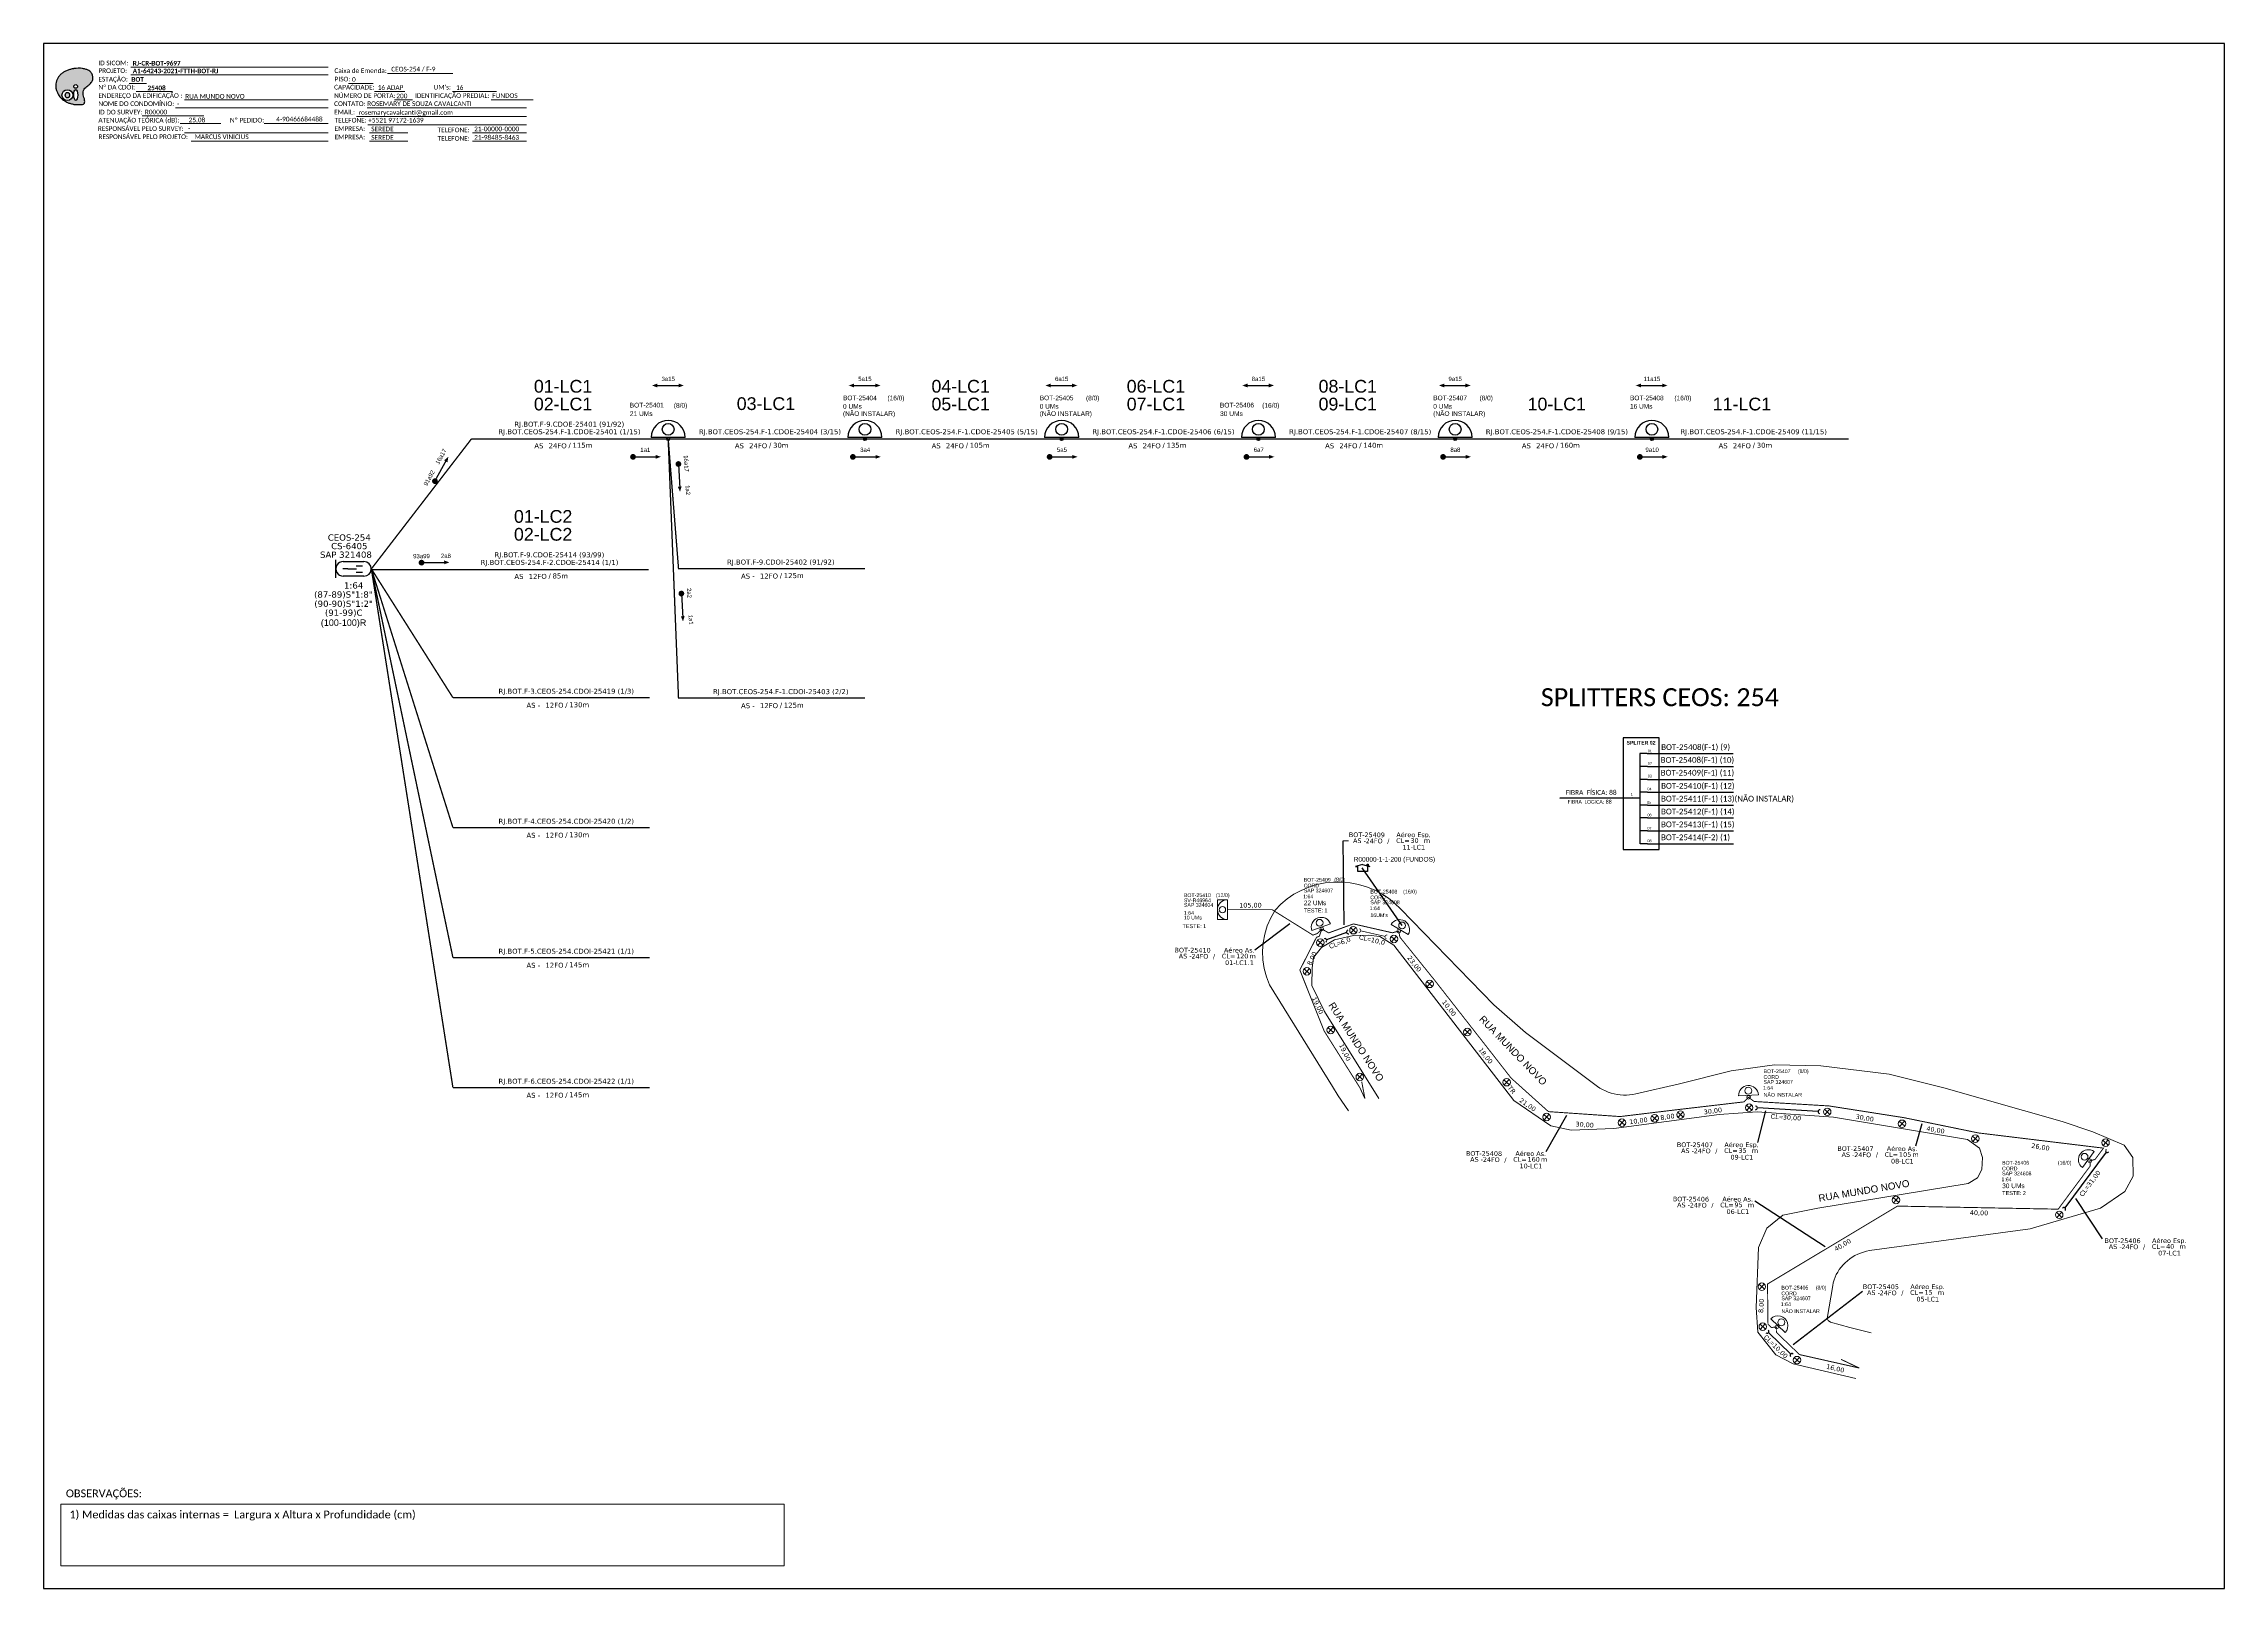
# Model space of a CAD drawing. Header units: inches. Extents: x 354 to 1192, y 694 to 1288.
import ezdxf
from ezdxf.enums import TextEntityAlignment as Align

# ---------------------------------------------------------------- set-up
doc = ezdxf.new("R2010")
doc.units = ezdxf.units.IN
doc.header["$MEASUREMENT"] = 0
doc.linetypes.add('ARILSUPP', pattern=[2.98, 1.42, -0.71, 0.14, -0.71])
for name, color, linetype, lineweight in [('10.4-Postes', 1, 'Continuous', 0), ("20.0-LEGENDA DOS CDO'S", 1, 'Continuous', 0), ('20.1-CDO_INTERIOR', 1, 'Continuous', 0), ('20.2-CDO_POSTE', 1, 'Continuous', 5), ('20.6-CORDOALHA_SUPORTE', 7, 'Continuous', 25), ('40.1-ETIQUETAS', 1, 'Continuous', 20), ('CORDOALHA_SUPORTE', 7, 'Continuous', 25), ('Quadra', 251, 'Continuous', 0), ('Segmento Logradouro Texto', 251, 'Continuous', 0)]:
    doc.layers.add(name, color=color, linetype=linetype, lineweight=lineweight)
for name, color, linetype in [('20.4-CEOS', 1, 'Continuous'), ('CAP a instalar', 1, 'Continuous'), ('DROP DE CLIENTE', 140, 'Continuous'), ('label_cabos', 7, 'Continuous'), ('LC1', 3, 'Continuous'), ('SETA', 7, 'Continuous'), ('surveys', 7, 'Continuous'), ('surveys legendas', 7, 'Continuous')]:
    doc.layers.add(name, color=color, linetype=linetype)
doc.styles.add('ARIAL', font='arial.ttf')
doc.styles.add('DIGICADE', font='arial.ttf')
doc.styles.add('ROMANS', font='arial.ttf')
doc.styles.add('siredit', font='verdana.ttf')
doc.styles.add('WMF-Calibri0', font='calibri.ttf')
doc.styles.add('WMF-Calibri1', font='calibrib.ttf')
doc.linetypes.add('FENCELINE1', pattern='A,0.25,-0.1,[133,ltypeshp.shx,S=0.1,R=0,X=-0.1,Y=0],-0.1,1', length=1.45)
doc.dimstyles.new('CL', dxfattribs={"dimtxt": 1, "dimasz": 2, "dimexe": 0.18, "dimexo": 0.0625, "dimgap": 0.09, "dimtad": 0, "dimdec": 0, "dimrnd": 1, "dimzin": 0, "dimdsep": 46, "dimtxsty": 'siredit', "dimblk": 'NONE', "dimcen": 0, "dimse1": 1, "dimse2": 1, "dimsd1": 1, "dimsd2": 1, "dimclrt": 7, "dimadec": 0, "dimazin": 0, "dimtfac": 1, "dimtdec": 0, "dimtofl": 0, "dimtmove": 0, "dimatfit": 3, "dimfxl": 0, "dimtolj": 1, "dimtzin": 0, "dimarcsym": 0})

# ---------------------------------------------------------------- blocks, each defined once
blk = doc.blocks.new('SURVEY_SURVEY')
for p, q in [((0, 0.0000152), (-0.0000151, 0.0000108)), ((-0.0000151, 0.0000108), (-0.0000104, 0.0000108)), ((-0.0000103, 0), (-0.0000103, 0.0000108)), ((0.0000103, 0), (-0.0000103, 0)), ((0, 0.0000152), (0.0000151, 0.0000108)), ((0.0000101, 0.0000159), (0.0000117, 0.0000159)), ((0.0000101, 0.0000123), (0.0000101, 0.0000159)), ((0.0000151, 0.0000108), (0.0000103, 0.0000108)), ((0.0000103, 0.0000108), (0.0000103, 0)), ((0.0000117, 0.0000159), (0.0000117, 0.0000119))]:
    blk.add_line(p, q)
blk = doc.blocks.new('POLE_POLE')
at = {"color": 1}
for p, q in [((-0.0000031, 0.0000069), (0.0000027, 0.0000015)), ((0.0000025, 0.0000071), (-0.0000029, 0.0000013))]:
    blk.add_line(p, q, dxfattribs=at)
blk.add_circle((-0.0000002, 0.0000042), 0.00000396, dxfattribs=at)
blk = doc.blocks.new('*U5')
at = {"color": 0}
blk.add_line((2.14, -0.58), (-2.1, -0.68), dxfattribs=at)
for centre, radius in [((0, 0.38), 0.733), ((0.03, -1.03), 0.393)]:
    blk.add_circle(centre, radius, dxfattribs=at)
blk.add_arc((0.02, -0.63), 2.12, 1.3782, 181.3782, dxfattribs=at)
blk = doc.blocks.new('Inst CDOE-16 CAIXA DIST OPT CDOE 48F_16D C_SPL_2_1_8')
at = {"layer": "20.0-LEGENDA DOS CDO'S", "color": 0, "style": 'ARIAL'}
for tag, p, height in [('CORDOALHA', (0.12, 4.02), 0.8), ('FID', (0.12, 5.25), 0.8), ('1:XX', (-0.01, 1.7), 0.8), ('SAP', (0.12, 2.96), 0.8), ('UMS', (0.14, 0.22), 1)]:
    blk.add_attdef(tag, p, '', height=height, rotation=0.118, dxfattribs=at)
at = {"layer": "20.0-LEGENDA DOS CDO'S", "color": 0}
for tag, p, style, flags in [('ID_ATIVIDADE', (0.12, 6.47), 'ARIAL', 3), ('FATOR', (7.92, 6.47), 'ARIAL', 1), ('QTDE', (0.1, -1.17), 'DIGICADE', 3)]:
    blk.add_attdef(tag, p, '', height=0.8, rotation=0.118, dxfattribs=dict(at, style=style, flags=flags))
at = {"layer": "20.0-LEGENDA DOS CDO'S", "color": 0, "style": 'ARIAL'}
blk.add_attdef('FIBRAS_UTILIZADAS', text='', height=0.8, rotation=0.118, dxfattribs=at).set_placement((13.48, 5.26), align=Align.CENTER)
blk = doc.blocks.new('Teste  FTTH')
at = {"color": 0, "lineweight": 0, "style": 'ROMANS'}
for tag, p in [('TESTE', (-2.3, -0.29)), ('QTDE', (0.21, -0.29))]:
    blk.add_attdef(tag, p, '', height=0.48, dxfattribs=at)
for tag, p, flags in [('FID', (-2.23, -1.25), 1), ('FATOR', (-2.23, -2.03), 3), ('ID_ATIVIDADE', (-2.23, -2.72), 3)]:
    blk.add_attdef(tag, p, '', height=0.48, dxfattribs=dict(at, flags=flags))
blk = doc.blocks.new('Inst CORD ALUMINIO 4.8 MM 3F(sem recursos)')
at = {"layer": '20.6-CORDOALHA_SUPORTE', "color": 0, "lineweight": 0, "style": 'ROMANS'}
blk.add_attdef('LANCE', text='', height=1, dxfattribs=at).set_placement((-0.54, -2.21), align=Align.RIGHT)
for tag, p, flags in [('FATOR', (-5.2, -4.44), 3), ('FID', (-5.2, -8.9), 1), ('ID_ATIVIDADE', (-5.2, -6.67), 3)]:
    blk.add_attdef(tag, p, '', height=1, dxfattribs=dict(at, flags=flags))
at = {"layer": '20.6-CORDOALHA_SUPORTE', "color": 0, "style": 'siredit'}
blk.add_attdef('QTDE', (-0.54, -2.21), '', height=1, rotation=359.69, dxfattribs=at)
blk = doc.blocks.new('CDOE_CT_POSTE')
at = {"layer": "20.0-LEGENDA DOS CDO'S", "color": 0, "style": 'ARIAL'}
for tag, p, height in [('CDO_N', (0.12, 5.25), 0.8), ('CORDOALHA', (0.12, 4.02), 0.8), ('1:XX', (-0.01, 1.7), 0.8), ('SAP', (0.12, 2.96), 0.8), ('UMS', (0.14, 0.22), 1)]:
    blk.add_attdef(tag, p, '', height=height, rotation=0.118, dxfattribs=at)
blk.add_attdef('FIBRAS_UTILIZADAS', text='', height=0.8, rotation=0.118, dxfattribs=at).set_placement((7.83, 5.26), align=Align.CENTER)
blk = doc.blocks.new('Inst CB ESP CFOA-SM-AS-80-TS-24')
at = {"layer": 'label_cabos', "color": 0, "style": 'siredit'}
for tag, flags, p in [('ID_ATIVIDADE', 3, (1.31, 2.67)), ('FATOR', 1, (11.56, 2.55))]:
    blk.add_attdef(tag, text='', height=1, rotation=359.69, dxfattribs=dict(at, flags=flags)).set_placement(p, align=Align.MIDDLE_CENTER)
for tag, p in [('TIPO_CABO', (1.76, 0)), ('DESTINO_CABO', (3.13, 1.26)), ('CABO', (4.69, -0.05)), ('/', (7.71, -0.05)), ('LANCE', (10.81, 0)), ('TIPO_CABO', (13.11, 1.24)), ('UND', (15.96, 0)), ('FID', (13.15, -1.41))]:
    blk.add_attdef(tag, text='', height=1, rotation=359.69, dxfattribs=at).set_placement(p, align=Align.MIDDLE_CENTER)
blk.add_attdef('QTDE', (12.43, -0.47), '', height=1, rotation=359.69, dxfattribs=at)
blk = doc.blocks.new('_None')
blk = doc.blocks.new('Inst CB AS CFOA-SM-AS-80-TS-24')
at = {"layer": 'label_cabos', "color": 0, "style": 'siredit'}
for tag, flags, p in [('ID_ATIVIDADE', 3, (1.31, 2.67)), ('FATOR', 1, (11.56, 2.55))]:
    blk.add_attdef(tag, text='', height=1, rotation=359.69, dxfattribs=dict(at, flags=flags)).set_placement(p, align=Align.MIDDLE_CENTER)
for tag, p in [('TIPO_CABO', (1.76, 0)), ('DESTINO_CABO', (3.13, 1.26)), ('CABO', (4.69, -0.05)), ('/', (7.71, -0.05)), ('LANCE', (10.81, 0)), ('TIPO_CABO', (13.11, 1.24)), ('UND', (15.96, 0)), ('FID', (13.15, -1.41))]:
    blk.add_attdef(tag, text='', height=1, rotation=359.69, dxfattribs=at).set_placement(p, align=Align.MIDDLE_CENTER)
blk.add_attdef('QTDE', (12.43, -0.47), '', height=1, rotation=359.69, dxfattribs=at)
blk = doc.blocks.new('OI')
h = blk.add_hatch(color=40)
edge = h.paths.add_edge_path()
edge.add_spline(control_points=[(4.35, -0.67), (3.92, -0.99), (3.26, -1.5), (2.81, -2.59), (2.9, -3.5), (3.06, -4.27), (3.31, -4.85), (3.37, -5.39), (3.4, -5.88), (3.2, -6.4), (2.54, -6.61), (1.65, -6.63), (0.55, -6.67), (-0.56, -6.42), (-1.61, -6.14), (-2.77, -5.61), (-3.92, -4.77), (-4.89, -3.7), (-5.34, -2.65), (-5.6, -1.94), (-5.85, -0.96), (-5.71, 0.47), (-5.1, 2.02), (-4.14, 3.02), (-3.3, 3.61), (-2.37, 4.16), (-1.36, 4.44), (-0.56, 4.7), (0.79, 4.85), (2.24, 4.97), (3.79, 4.57), (4.67, 4.21), (5.44, 3.65), (5.76, 2.99), (6.03, 2.21), (6.01, 1.46), (5.72, 0.64), (5.31, 0.08), (4.88, -0.38), (4.51, -0.55), (4.35, -0.67)], knot_values=[0, 0, 0, 0, 1.60434, 2.417191, 3.427595, 4.282808, 4.776746, 5.304182, 5.888771, 6.258406, 6.858137, 7.79129, 8.986195, 10.124242, 11.187857, 12.242908, 13.953784, 15.414161, 16.515391, 17.349188, 17.675853, 19.552021, 21.515531, 22.568638, 23.63245, 24.621084, 25.782718, 26.745347, 27.142653, 29.870543, 31.004649, 31.921532, 32.709589, 33.801391, 34.042471, 35.192333, 35.971461, 36.628871, 37.254359, 37.836911, 37.836911, 37.836911, 37.836911], degree=3, periodic=0)
h.paths.add_polyline_path([(1.13, -0.87, -1), (-0.04, -0.87, -1)], flags=16)
edge = h.paths.add_edge_path(flags=16)
edge.add_ellipse((0.56, -3.59), major_axis=(-0.02, 1.71), ratio=0.361305, start_angle=0, end_angle=360)
h.paths.add_polyline_path([(-0.36, -3.62, -1), (-3.8, -3.62, -1)], flags=16)
edge = h.paths.add_edge_path(flags=0)
edge.add_ellipse((-2.08, -3.62), major_axis=(0, 0.885), ratio=0.758294, start_angle=0, end_angle=360)
at = {"color": 40}
for centre, radius in [((-2.08, -3.62), 1.72), ((0.54, -0.87), 0.587)]:
    blk.add_circle(centre, radius, dxfattribs=at)
blk.add_ellipse((-2.08, -3.62), major_axis=(0, 0.885), ratio=0.758294, start_param=-3.141592653589792, end_param=3.141592653589792, dxfattribs=at)
blk.add_ellipse((0.56, -3.59), major_axis=(-0.02, 1.71), ratio=0.361305, dxfattribs=at)
at = {"color": 40, "start_tangent": (-0.800898, -0.598801), "end_tangent": (-0.800898, -0.598801)}
blk.add_spline([(4.35, -0.67), (3.2, -1.78), (2.9, -2.54), (2.92, -3.55), (3.12, -4.38), (3.28, -4.85), (3.37, -5.37), (3.35, -5.95), (3.2, -6.29), (2.66, -6.55), (1.73, -6.63), (0.54, -6.62), (-0.58, -6.41), (-1.6, -6.11), (-2.56, -5.67), (-3.95, -4.67), (-4.89, -3.56), (-5.37, -2.56), (-5.64, -1.78), (-5.72, -1.46), (-5.63, 0.42), (-4.84, 2.22), (-4.13, 2.99), (-3.27, 3.62), (-2.4, 4.09), (-1.3, 4.47), (-0.37, 4.72), (0.02, 4.77), (2.75, 4.8), (3.85, 4.53), (4.69, 4.16), (5.31, 3.68), (5.85, 2.73), (5.93, 2.5), (5.94, 1.35), (5.67, 0.62), (5.29, 0.08), (4.84, -0.36), (4.35, -0.67)], degree=3, dxfattribs=at)

msp = doc.modelspace()

# ---------------------------------------------------------------- linework, layer by layer
at = {"color": 0}
for p, q in [((675.98, 1136.67), (662.89, 1136.67)), ((751.63, 1136.67), (738.55, 1136.67)), ((902.94, 1136.67), (889.85, 1136.67))]:
    msp.add_line(p, q, dxfattribs=at)
at = {"color": 1}
msp.add_line((978.59, 1136.67), (965.5, 1136.67), dxfattribs=at)
at = {"color": 7, "linetype": 'Continuous'}
for p, q in [((967.4, 1015.15), (967.4, 980.41)), ((970.21, 1015.15), (967.4, 1015.15)), ((970.35, 1010.13), (967.54, 1010.13)), ((964.48, 998.01), (967.38, 998.01)), ((970.35, 1005.17), (967.54, 1005.17)), ((970.35, 1000.2), (967.54, 1000.2)), ((970.35, 995.26), (967.54, 995.26)), ((970.35, 990.33), (967.54, 990.33)), ((970.35, 985.38), (967.54, 985.38)), ((970.35, 980.44), (967.54, 980.44))]:
    msp.add_line(p, q, dxfattribs=at)
at = {"color": 10, "linetype": 'Continuous'}
for p, q in [((970.21, 1015.15), (1003.31, 1015.14)), ((970.35, 1010.13), (1003.45, 1010.12)), ((970.35, 1005.18), (1003.45, 1005.17)), ((970.35, 1000.21), (1003.45, 1000.2)), ((970.35, 995.27), (1003.45, 995.26)), ((970.35, 990.34), (1003.45, 990.33)), ((970.35, 985.39), (1003.45, 985.38)), ((970.35, 980.44), (1003.45, 980.43))]:
    msp.add_line(p, q, dxfattribs=at)
at = {"color": 1, "linetype": 'Continuous', "lineweight": 60}
msp.add_line((964.48, 998.01), (936.65, 997.92), dxfattribs=at)
at = {"color": 0, "lineweight": 0}
for p, q in [((360.18, 726.47), (638.43, 726.47)), ((360.18, 702.77), (360.18, 726.47)), ((638.43, 726.47), (638.43, 702.77)), ((638.43, 702.77), (360.18, 702.77))]:
    msp.add_line(p, q, dxfattribs=at)
msp.add_lwpolyline([(353.62, 694.08), (1192.19, 694.08), (1192.19, 1288.08), (353.62, 1288.08), (353.62, 694.08)])
at = {"color": 7, "lineweight": 0}
for points in [[(387.1, 1278.99), (463.07, 1278.99)], [(387.1, 1276.04), (463.07, 1276.04)], [(485.91, 1276.53), (511.04, 1276.53)], [(386.58, 1272.76), (393.13, 1272.76)], [(389.24, 1269.69), (403.18, 1269.69)], [(407.81, 1266.46), (463.07, 1266.46)], [(470.86, 1272.81), (480.35, 1272.81)], [(480.91, 1269.69), (492.53, 1269.69)], [(488.5, 1266.46), (495.44, 1266.46)], [(510.86, 1269.69), (527.71, 1269.69)], [(525.67, 1266.46), (541.85, 1266.46)], [(391.56, 1260.28), (415.19, 1260.28)], [(404.4, 1263.34), (463.07, 1263.34)], [(473.99, 1260.11), (539.26, 1260.11)], [(478.03, 1263.34), (539.26, 1263.34)], [(406.1, 1257.31), (421.77, 1257.31)], [(407.81, 1253.76), (463.07, 1253.76)], [(410.3, 1250.52), (463.07, 1250.52)], [(438.43, 1257.32), (462.92, 1257.32)], [(438.93, 1257.32), (463.08, 1257.32)], [(478.28, 1256.87), (539.26, 1256.87)], [(478.88, 1253.76), (493.68, 1253.76)], [(478.88, 1250.52), (493.68, 1250.52)], [(518.49, 1253.76), (539.26, 1253.76)], [(518.49, 1250.52), (539.26, 1250.52)]]:
    msp.add_lwpolyline(points, dxfattribs=at)
at = {"color": 0, "const_width": 1.1}
for points in [[(579.71, 1129.17, 1), (580.81, 1129.17, 1)], [(597.68, 1126.98, 1), (597.74, 1125.88, 1)], [(664.26, 1129.17, 1), (665.36, 1129.17, 1)], [(739.91, 1129.17, 1), (741.01, 1129.17, 1)], [(815.61, 1129.17, 1), (816.71, 1129.17, 1)], [(503.84, 1119.36, 1), (504.37, 1120.33, 1)], [(498.4, 1088.5, 1), (499.5, 1088.51, 1)], [(598.82, 1077.16, 1), (598.89, 1076.06, 1)]]:
    msp.add_lwpolyline(points, format="xyb", close=True, dxfattribs=at)
at = {"const_width": 1.1}
for points in [[(891.21, 1129.17, 1), (892.31, 1129.17, 1)], [(966.87, 1129.17, 1), (967.97, 1129.17, 1)]]:
    msp.add_lwpolyline(points, format="xyb", close=True, dxfattribs=at)
at = {"color": 7}
msp.add_lwpolyline([(961.02, 978.18), (974.84, 978.18), (974.84, 1021.11), (961.02, 1021.11)], close=True, dxfattribs=at)
at = {"color": 0}
for centre, major_axis, start_param, end_param in [((669.44, 1136.67), (-4.63, 4.63), 3.926991, 7.068583), ((669.44, 1139.78), (1.6, 1.6), 5.497787, 11.780972), ((745.09, 1136.67), (-4.63, 4.63), 3.926991, 7.068583), ((745.09, 1139.78), (1.6, 1.6), 5.497787, 11.780972), ((896.39, 1136.67), (-4.63, 4.63), 3.926991, 7.068583), ((896.39, 1139.78), (1.6, 1.6), 5.497787, 11.780972), ((669.44, 1136.07), (-0.428, 0.428), 3.926991, 10.210176), ((745.09, 1136.07), (-0.428, 0.428), 3.926991, 10.210176), ((896.4, 1136.07), (-0.428, 0.428), 3.926991, 10.210176)]:
    msp.add_ellipse(centre, major_axis=major_axis, ratio=1, start_param=start_param, end_param=end_param, dxfattribs=at)
at = {"color": 1}
for centre, major_axis, start_param, end_param in [((972.05, 1136.67), (-4.63, 4.63), 3.926991, 7.068583), ((972.05, 1139.78), (1.6, 1.6), 5.497787, 11.780972), ((972.05, 1136.07), (-0.428, 0.428), 3.926991, 10.210176)]:
    msp.add_ellipse(centre, major_axis=major_axis, ratio=1, start_param=start_param, end_param=end_param, dxfattribs=at)
at = {"layer": '20.1-CDO_INTERIOR', "color": 0, "lineweight": 18}
msp.add_lwpolyline([(805.01, 951.23), (805, 958.88), (808.83, 958.88), (808.83, 951.23)], close=True, dxfattribs=at)
msp.add_circle((806.92, 955.06), 1.22, dxfattribs=at)
msp.add_arc((808.83, 955.06), 3.83, 90.02759, 270.02759, dxfattribs=at)
at = {"layer": '20.4-CEOS', "color": 0}
for p, q in [((466.03, 1082.69), (466.03, 1089.53)), ((470.64, 1086.11), (468.73, 1086.11)), ((468.86, 1088.94), (476.81, 1088.94)), ((476.81, 1083.28), (468.86, 1083.28)), ((470.64, 1086.11), (473.93, 1086.11)), ((473.78, 1087.24), (476.19, 1087.24)), ((473.78, 1084.88), (476.19, 1084.88))]:
    msp.add_line(p, q, dxfattribs=at)
for centre, start_param, end_param in [((468.86, 1086.11), 0.785398, 3.926991), ((476.81, 1086.11), 3.926991, 7.068583)]:
    msp.add_ellipse(centre, major_axis=(2, 2), ratio=1, start_param=start_param, end_param=end_param, dxfattribs=at)
at = {"layer": 'CAP a instalar', "color": 0, "linetype": 'FENCELINE1', "ltscale": 7, "const_width": 0.513}
for points in [[(518.13, 1136.07), (479.65, 1086.11)], [(593.78, 1136.07), (518.13, 1136.07)], [(669.42, 1086.25), (597.76, 1086.25), (593.79, 1136.07)], [(669.42, 1036.43), (597.76, 1036.43), (593.78, 1136.07)], [(669.44, 1136.07), (593.79, 1136.07)], [(745.09, 1136.07), (669.44, 1136.07)], [(820.74, 1136.07), (745.09, 1136.07)], [(896.39, 1136.07), (820.74, 1136.07)], [(1047.7, 1136.07), (972.05, 1136.07)], [(586.29, 1085.83), (479.43, 1085.83)], [(511.02, 1036.58), (479.65, 1086.11)], [(511.02, 986.59), (479.65, 1086.11)], [(511.02, 936.6), (479.65, 1086.11)], [(511.02, 886.61), (479.65, 1086.11)], [(586.67, 1036.58), (511.02, 1036.58)], [(586.67, 986.59), (511.02, 986.59)], [(586.67, 936.6), (511.02, 936.6)], [(586.67, 886.61), (511.02, 886.61)]]:
    msp.add_lwpolyline(points, dxfattribs=at)
at = {"layer": 'CAP a instalar', "color": 5, "linetype": 'FENCELINE1', "ltscale": 7, "const_width": 0.513}
msp.add_lwpolyline([(972.05, 1136.07), (896.4, 1136.07)], dxfattribs=at)
at = {"layer": 'CAP a instalar', "color": 0, "linetype": 'FENCELINE1', "ltscale": 3, "const_width": 0.36}
for points in [[(808.83, 955.06), (826.01, 955.06), (841.71, 945.28), (843.32, 945.87)], [(845.12, 947.64), (843.32, 945.87)], [(844.19, 944.84), (845.12, 947.64), (847.76, 946.14)], [(847.76, 946.14), (857.28, 949.59), (872.25, 946.18)], [(861.71, 882.4), (859.75, 886.64), (846.03, 908.41), (836.67, 931.85), (843.07, 944.44), (844.19, 944.84)], [(872.25, 946.18), (874.72, 946.81), (875.14, 944.51)], [(875.14, 944.51), (888.42, 928.04), (902.77, 909.7), (917.93, 890.29), (932.27, 877.41), (959.84, 875.51), (982.65, 878.26), (1007.41, 881.15)], [(861.71, 882.4), (860.47, 888.92)], [(1007.41, 881.15), (1009.24, 882.91), (1011.33, 881.31)], [(1011.33, 881.31), (1040.12, 879.6), (1069.02, 875.08), (1097.63, 869.21), (1145.69, 863.37), (1142.45, 859)], [(1140.63, 856.55), (1128.28, 839.9), (1066.47, 841.08), (1016.51, 811.12), (1016.69, 795.62), (1017.95, 794.41)], [(1140.64, 856.47), (1140.44, 858.52), (1142.45, 859)], [(1017.95, 794.41), (1020.03, 794.57), (1020.01, 792.43)], [(1020.01, 792.43), (1028.8, 783.99), (1051.79, 778.82)], [(1051.79, 778.82), (1044.77, 782.15)]]:
    msp.add_lwpolyline(points, dxfattribs=at)
at = {"layer": 'CORDOALHA_SUPORTE', "ltscale": 5}
for p, q in [((854.63, 946.29), (846.98, 943.51)), ((1035.95, 877.45), (1012.6, 878.84)), ((1146.78, 861.85), (1130.85, 840.39)), ((1025.45, 784.21), (1016.84, 792.47))]:
    msp.add_line(p, q, dxfattribs=at)
at = {"layer": 'CORDOALHA_SUPORTE', "ltscale": 5, "const_width": 0.27}
for points in [[(859.3, 946.36, 1), (859.54, 947.72)], [(869.92, 943.95, -1), (870.29, 945.27)]]:
    msp.add_lwpolyline(points, format="xyb", dxfattribs=at)
msp.add_lwpolyline([(869.45, 944.79), (860.1, 946.92)], dxfattribs=at)
at = {"layer": 'CORDOALHA_SUPORTE', "ltscale": 5}
for centre, start, end in [((846.35, 943.24), 292.76089, 112.76089), ((855.29, 946.49), 107.11412, 287.11412), ((1011.91, 878.84), 269.42596, 89.42596), ((1036.63, 877.38), 83.7792, 263.7792), ((1147.21, 862.38), 140.60711, 320.60711), ((1130.47, 839.82), 326.25388, 146.25388), ((1016.33, 792.92), 228.97686, 48.97686), ((1025.92, 783.71), 43.33009, 223.33009)]:
    msp.add_arc(centre, 0.687, start, end, dxfattribs=at)
at = {"layer": 'DROP DE CLIENTE', "color": 4}
msp.add_lwpolyline([(875.99, 948.99), (860.69, 971.21)], dxfattribs=at)
at = {"layer": 'label_cabos', "color": 0}
for p, q in [((600.33, 1136.67), (587.24, 1136.67)), ((827.28, 1136.67), (814.2, 1136.67))]:
    msp.add_line(p, q, dxfattribs=at)
at = {"layer": 'label_cabos', "color": 2, "lineweight": 0}
msp.add_lwpolyline([(853.29, 981.58), (855.45, 981.58)], dxfattribs=at)
at = {"layer": 'label_cabos', "color": 0}
for centre, major_axis, start_param, end_param in [((593.78, 1136.67), (-4.63, 4.63), 3.926991, 7.068583), ((593.78, 1139.78), (1.6, 1.6), 5.497787, 11.780972), ((820.74, 1136.67), (-4.63, 4.63), 3.926991, 7.068583), ((820.74, 1139.78), (1.6, 1.6), 5.497787, 11.780972), ((593.79, 1136.07), (0.428, 0.428), 5.497787, 11.780972), ((820.74, 1136.07), (0.428, 0.428), 5.497787, 11.780972)]:
    msp.add_ellipse(centre, major_axis=major_axis, ratio=1, start_param=start_param, end_param=end_param, dxfattribs=at)
at = {"layer": 'Quadra'}
for points in [[(855.33, 877.74), (851.46, 883.49), (849.27, 887.1), (825.06, 926.16), (823.82, 929.27), (822.96, 932.48), (822.46, 935.76), (822.32, 939.07), (822.56, 942.37), (823.17, 945.63), (824.16, 948.81), (825.49, 951.88), (827.22, 954.91), (829.37, 957.16), (831.76, 959.19), (834.37, 960.97), (837.18, 962.5), (840.13, 963.74), (843.2, 964.68), (846.39, 965.34), (849.61, 965.67), (852.84, 965.7), (856.07, 965.4), (859.26, 964.8), (862.36, 963.89), (865.32, 962.69), (868.15, 961.21), (870.79, 959.47), (873.22, 957.47), (875.34, 955.33), (911.23, 918.42), (923.5, 907.88), (951.09, 887.09), (952.07, 886.45), (953.09, 885.88), (954.16, 885.36), (955.26, 884.92), (956.39, 884.55), (957.54, 884.25), (958.71, 884.02), (959.9, 883.87), (961.1, 883.8), (962.3, 883.8), (963.49, 883.87), (964.68, 884.02), (965.85, 884.25), (982.66, 888.04), (1002.54, 893.05), (1019.17, 895.41), (1037, 894.97), (1063.32, 891.79), (1084.31, 886.57), (1129.81, 873.6), (1141.59, 869.61), (1153.63, 864.53), (1156.97, 859.79), (1157.07, 852.62), (1153.86, 846.72), (1144.56, 840.31), (1117.45, 832.4), (1055.75, 823.95), (1054.58, 823.71), (1053.42, 823.4), (1052.3, 823.01), (1051.2, 822.56), (1050.14, 822.04), (1049.12, 821.45), (1048.15, 820.79), (1047.22, 820.08), (1046.35, 819.31), (1045.54, 818.49), (1044.8, 817.62), (1044.12, 816.7), (1043.5, 815.74), (1042.97, 814.75), (1042.5, 813.72), (1042.11, 812.67), (1041.8, 811.59), (1041.58, 810.5), (1039.48, 797.8), (1039.86, 797.04), (1040.71, 796.51), (1048.16, 794.4), (1056.36, 792.35)], [(1050.43, 774.82), (1026.41, 780.42), (1019.71, 783.89), (1012.85, 792.66), (1012.16, 802.03), (1012.98, 825.21), (1016.25, 832.54), (1022.37, 837.56), (1035.84, 840.32), (1093.64, 849.83), (1097.27, 851.95), (1098.92, 855.1), (1099.13, 859.79), (1097.96, 863.42), (1093.42, 866.75), (1041.84, 875.28), (1012.47, 877.31), (997.86, 876.36), (957.43, 870.95), (941.06, 870.26), (933.16, 871.99), (918.97, 881.73), (872.85, 941.42), (867.47, 944.74), (862.96, 945.21), (857.34, 945.14), (850.05, 943.5), (845.02, 940.58), (841.98, 936.64), (841.47, 932.72), (841.28, 925.95), (846.2, 915.85), (867.03, 882.4)]]:
    msp.add_lwpolyline(points, dxfattribs=at)
at = {"layer": 'SETA', "color": 0}
for p, q in [((589.06, 1156.62), (598.52, 1156.62)), ((664.72, 1156.62), (674.17, 1156.62)), ((740.37, 1156.62), (749.83, 1156.62)), ((816.02, 1156.62), (825.48, 1156.62))]:
    msp.add_line(p, q, dxfattribs=at)
at = {"layer": 'SETA'}
for p, q in [((891.67, 1156.62), (901.13, 1156.62)), ((967.33, 1156.62), (976.78, 1156.62))]:
    msp.add_line(p, q, dxfattribs=at)
at = {"layer": 'SETA', "color": 0}
for points in [[(504.11, 1119.85), (508.66, 1128.13)], [(580.26, 1129.17), (589.72, 1129.17)], [(597.71, 1126.43), (598.25, 1116.99)], [(664.81, 1129.17), (674.26, 1129.17)], [(740.46, 1129.17), (749.92, 1129.17)], [(816.16, 1129.17), (825.62, 1129.17)], [(498.95, 1088.5), (508.41, 1088.6)], [(598.85, 1076.61), (599.4, 1067.17)]]:
    msp.add_lwpolyline(points, dxfattribs=at)
at = {"layer": 'SETA'}
for points in [[(891.76, 1129.17), (901.22, 1129.17)], [(967.42, 1129.17), (976.87, 1129.17)]]:
    msp.add_lwpolyline(points, dxfattribs=at)
at = {"layer": 'SETA', "color": 0}
for points in [[(589.59, 1155.89), (587.58, 1156.62), (589.59, 1157.36)], [(597.76, 1157.37), (599.78, 1156.63), (597.76, 1155.9)], [(665.25, 1155.89), (663.23, 1156.62), (665.25, 1157.36)], [(673.41, 1157.37), (675.43, 1156.63), (673.41, 1155.9)], [(740.9, 1155.89), (738.88, 1156.62), (740.9, 1157.36)], [(749.07, 1157.37), (751.08, 1156.63), (749.07, 1155.9)], [(816.55, 1155.89), (814.54, 1156.62), (816.55, 1157.36)], [(824.72, 1157.37), (826.73, 1156.63), (824.72, 1155.9)], [(507.64, 1127.83), (509.26, 1129.24), (508.93, 1127.12)], [(588.96, 1129.92), (590.97, 1129.19), (588.96, 1128.45)], [(673.51, 1129.92), (675.52, 1129.19), (673.51, 1128.45)], [(749.16, 1129.92), (751.17, 1129.19), (749.16, 1128.45)], [(824.86, 1129.92), (826.87, 1129.19), (824.86, 1128.45)], [(598.96, 1117.79), (598.34, 1115.74), (597.49, 1117.71)], [(507.64, 1089.34), (509.67, 1088.62), (507.66, 1087.87)], [(600.1, 1067.97), (599.49, 1065.92), (598.64, 1067.89)]]:
    msp.add_solid(points, dxfattribs=at)
at = {"layer": 'SETA'}
for points in [[(892.2, 1155.89), (890.19, 1156.62), (892.2, 1157.36)], [(900.37, 1157.37), (902.39, 1156.63), (900.37, 1155.9)], [(967.86, 1155.89), (965.84, 1156.62), (967.86, 1157.36)], [(976.02, 1157.37), (978.04, 1156.63), (976.02, 1155.9)], [(900.46, 1129.92), (902.48, 1129.19), (900.46, 1128.45)], [(976.11, 1129.92), (978.13, 1129.19), (976.11, 1128.45)]]:
    msp.add_solid(points, dxfattribs=at)

# ---------------------------------------------------------------- block references
at = {"color": 7, "xscale": 1.213923925196705, "yscale": 1.21392392515554, "zscale": 1.213923925163967, "rotation": 0.153289602326381}
msp.add_blockref('OI', (365.29, 1272.67), dxfattribs=at)
at = {"color": 0, "lineweight": 0, "yscale": 1.800000000000011, "zscale": 1.799999999999999}
for p, xscale, rotation, values in [((852.26, 945.65), 1.799999999999967, 19.93750373786499, {'QTDE': '6,0', 'LANCE': 'CL='}), ((865.68, 946.32), 1.799999999999991, 347.1818350799152, {'QTDE': '10,0', 'LANCE': 'CL='}), ((1023.54, 878.34), 1.799999999999968, 356.602579502492, {'QTDE': '30,00', 'LANCE': 'CL='}), ((1137.87, 851.45), 1.800000000000006, 53.43049765169886, {'QTDE': '31,00', 'LANCE': 'CL='}), ((1021.7, 789.44), 1.80000000000003, 316.1534719341222, {'QTDE': '10,00', 'LANCE': 'CL='})]:
    msp.add_blockref('Inst CORD ALUMINIO 4.8 MM 3F(sem recursos)', p, dxfattribs=dict(at, xscale=xscale, rotation=rotation)).add_auto_attribs(values)
at = {"layer": '10.4-Postes', "color": 1, "xscale": 363636.3600000002, "yscale": 363636.3600000002, "zscale": 363636.3600000002}
for p in [(857.35, 945.63), (844.61, 940.88), (872.93, 942.26), (839.47, 929.83), (886.67, 925), (848.6, 907.26), (901.17, 906.47), (859.79, 889.18), (916.28, 887.18), (931.64, 873.81), (960.61, 871.64), (973.17, 873.31), (983.13, 874.72), (1009.52, 877.4), (1039.55, 875.8), (1068.31, 871.22), (1096.47, 865.51), (1146.58, 863.95), (1065.96, 841.88), (1128.76, 836.19), (1014.39, 808.55), (1014.76, 793.19), (1027.92, 780.34)]:
    msp.add_blockref('POLE_POLE', p, dxfattribs=at)
at = {"layer": "20.0-LEGENDA DOS CDO'S", "color": 0, "lineweight": 0, "yscale": 3.150899999999978}
for p, xscale, zscale, rotation, values in [((798.81, 948.88), 3.15090000000005, 3.1509, 3.12679780525e-05, {'TESTE': 'TESTE:', 'QTDE': '1'}), ((845.46, 954.93), 3.15090000000005, 3.1509, 3.12679780525e-05, {'TESTE': 'TESTE:', 'QTDE': '1'}), ((1114.01, 846.24), 3.150899999999911, 3.150899999999992, 0.0040785621051273, {'TESTE': 'TESTE:', 'QTDE': '2'})]:
    msp.add_blockref('Teste  FTTH', p, dxfattribs=dict(at, xscale=xscale, zscale=zscale, rotation=rotation)).add_auto_attribs(values)
at = {"layer": "20.0-LEGENDA DOS CDO'S", "color": 252}
ref = msp.add_blockref('CDOE_CT_POSTE', (1014.76, 882.75), dxfattribs=dict(at, xscale=1.800000000000011, yscale=1.800000000000011, zscale=1.799999999999999))
ref.add_attrib('CDO_N', 'BOT-25407', (1014.97, 892.2), dxfattribs={"color": 0, "height": 1.44, "rotation": 0.11799, "style": 'ARIAL'})
ref.add_attrib('CORDOALHA', 'CORD', (1014.98, 889.99), dxfattribs={"color": 0, "height": 1.44, "rotation": 0.11799, "style": 'ARIAL'})
ref.add_attrib('SAP', 'SAP 324607', (1014.98, 888.08), dxfattribs={"color": 0, "height": 1.44, "rotation": 0.11799, "style": 'ARIAL'})
ref.add_attrib('1:XX', '1:64', (1014.74, 885.81), dxfattribs={"color": 0, "height": 1.44, "rotation": 0.11799, "style": 'ARIAL'})
ref.add_attrib('UMS', 'NÃO INSTALAR', (1015.01, 883.14), dxfattribs={"color": 0, "height": 1.44, "rotation": 0.11799, "style": 'ARIAL'})
ref.add_attrib('FIBRAS_UTILIZADAS', '     (8/0)', dxfattribs={"color": 0, "height": 1.44, "rotation": 0.11799, "style": 'ARIAL'}).set_placement((1028.85, 892.23), align=Align.CENTER)
at = {"layer": "20.0-LEGENDA DOS CDO'S", "color": 0, "lineweight": 0, "xscale": 1.800000000000011, "yscale": 1.800000000000011, "zscale": 1.799999999999999}
msp.add_blockref('Inst CDOE-16 CAIXA DIST OPT CDOE 48F_16D C_SPL_2_1_8', (1106.49, 847.58), dxfattribs=at).add_auto_attribs({'FID': 'BOT-25406', 'CORDOALHA': 'CORD', 'SAP': 'SAP 324608', '1:XX': '1:64', 'UMS': '30 UMs', 'FIBRAS_UTILIZADAS': '(16/0)'})
at = {"layer": "20.0-LEGENDA DOS CDO'S", "color": 252}
ref = msp.add_blockref('CDOE_CT_POSTE', (1021.62, 799.55), dxfattribs=dict(at, xscale=1.800000000000011, yscale=1.800000000000011, zscale=1.799999999999999))
ref.add_attrib('CDO_N', 'BOT-25405', (1021.83, 808.99), dxfattribs={"color": 0, "height": 1.44, "rotation": 0.11799, "style": 'ARIAL'})
ref.add_attrib('CORDOALHA', 'CORD', (1021.84, 806.79), dxfattribs={"color": 0, "height": 1.44, "rotation": 0.11799, "style": 'ARIAL'})
ref.add_attrib('SAP', 'SAP 324607', (1021.84, 804.88), dxfattribs={"color": 0, "height": 1.44, "rotation": 0.11799, "style": 'ARIAL'})
ref.add_attrib('1:XX', '1:64', (1021.6, 802.61), dxfattribs={"color": 0, "height": 1.44, "rotation": 0.11799, "style": 'ARIAL'})
ref.add_attrib('UMS', 'NÃO INSTALAR', (1021.87, 799.94), dxfattribs={"color": 0, "height": 1.44, "rotation": 0.11799, "style": 'ARIAL'})
ref.add_attrib('FIBRAS_UTILIZADAS', '     (8/0)', dxfattribs={"color": 0, "height": 1.44, "rotation": 0.11799, "style": 'ARIAL'}).set_placement((1035.71, 809.02), align=Align.CENTER)
at = {"layer": '20.2-CDO_POSTE', "color": 0, "yscale": 1.800000000000011, "zscale": 1.799999999999999}
for p, xscale, rotation in [((844.48, 949.37), 1.800000000000054, 18.5593367898034), ((1138.95, 859.62), 1.800000000000003, 52.05233070363971)]:
    msp.add_blockref('*U5', p, dxfattribs=dict(at, xscale=xscale, rotation=rotation))
at = {"layer": '20.2-CDO_POSTE', "color": 1, "xscale": 1.800000000000029, "yscale": 1.800000000000011, "zscale": 1.799999999999999, "rotation": 328.4459092498198}
msp.add_blockref('*U5', (875.64, 948.41), dxfattribs=at)
at = {"layer": '20.2-CDO_POSTE', "color": 8, "xscale": 1.799999999999955, "yscale": 1.800000000000011, "zscale": 1.799999999999999}
for p, rotation in [((1009.13, 884.76), 1.66477314942379), ((1021.31, 795.9), 314.7753049860633)]:
    msp.add_blockref('*U5', p, dxfattribs=dict(at, rotation=rotation))
at = {"layer": 'label_cabos', "color": 2}
ref = msp.add_blockref('Inst CB ESP CFOA-SM-AS-80-TS-24', (856.82, 981.57), dxfattribs=dict(at, xscale=1.799999999999959, yscale=1.800000000000011, zscale=1.799999999999999, rotation=0.1315642785744776))
ref.add_attrib('DESTINO_CABO', 'BOT-25409', dxfattribs={"color": 0, "height": 1.8, "rotation": 359.82157, "style": 'siredit'}).set_placement((862.45, 983.85), align=Align.MIDDLE_CENTER)
ref.add_attrib('TIPO_CABO', 'Aéreo Esp.', dxfattribs={"color": 0, "height": 1.8, "rotation": 359.82157, "style": 'siredit'}).set_placement((880.41, 983.86), align=Align.MIDDLE_CENTER)
ref.add_attrib('CABO', '24FO', dxfattribs={"color": 0, "height": 1.8, "rotation": 359.82157, "style": 'siredit'}).set_placement((865.26, 981.49), align=Align.MIDDLE_CENTER)
ref.add_attrib('/', '/', dxfattribs={"color": 0, "height": 1.8, "rotation": 359.82157, "style": 'siredit'}).set_placement((870.71, 981.5), align=Align.MIDDLE_CENTER)
ref.add_attrib('TIPO_CABO', 'AS - ', dxfattribs={"color": 0, "height": 1.8, "rotation": 359.82157, "style": 'siredit'}).set_placement((859.99, 981.57), align=Align.MIDDLE_CENTER)
ref.add_attrib('FID', '11-LC1', dxfattribs={"color": 0, "height": 1.8, "rotation": 359.82157, "style": 'siredit'}).set_placement((880.49, 979.08), align=Align.MIDDLE_CENTER)
ref.add_attrib('LANCE', 'CL=', dxfattribs={"color": 0, "height": 1.8, "rotation": 359.82157, "style": 'siredit'}).set_placement((876.28, 981.61), align=Align.MIDDLE_CENTER)
ref.add_attrib('QTDE', '30', (879.2, 980.76), dxfattribs={"color": 0, "height": 1.8, "rotation": 359.82157, "style": 'siredit'})
ref.add_attrib('UND', 'm', dxfattribs={"color": 0, "height": 1.8, "rotation": 359.82157, "style": 'siredit'}).set_placement((885.56, 981.64), align=Align.MIDDLE_CENTER)
ref = msp.add_blockref('Inst CB AS CFOA-SM-AS-80-TS-24', (789.8, 937.22), dxfattribs=dict(at, xscale=1.800000000000011, yscale=1.800000000000011, zscale=1.799999999999999))
ref.add_attrib('DESTINO_CABO', 'BOT-25410', dxfattribs={"color": 0, "height": 1.8, "rotation": 359.69001, "style": 'siredit'}).set_placement((795.44, 939.49), align=Align.MIDDLE_CENTER)
ref.add_attrib('TIPO_CABO', 'Aéreo As.', dxfattribs={"color": 0, "height": 1.8, "rotation": 359.69001, "style": 'siredit'}).set_placement((813.39, 939.46), align=Align.MIDDLE_CENTER)
ref.add_attrib('CABO', '24FO', dxfattribs={"color": 0, "height": 1.8, "rotation": 359.69001, "style": 'siredit'}).set_placement((798.23, 937.12), align=Align.MIDDLE_CENTER)
ref.add_attrib('/', '/', dxfattribs={"color": 0, "height": 1.8, "rotation": 359.69001, "style": 'siredit'}).set_placement((803.68, 937.12), align=Align.MIDDLE_CENTER)
ref.add_attrib('TIPO_CABO', 'AS - ', dxfattribs={"color": 0, "height": 1.8, "rotation": 359.69001, "style": 'siredit'}).set_placement((792.97, 937.21), align=Align.MIDDLE_CENTER)
ref.add_attrib('FID', '01-LC1.1', dxfattribs={"color": 0, "height": 1.8, "rotation": 359.69001, "style": 'siredit'}).set_placement((813.46, 934.67), align=Align.MIDDLE_CENTER)
ref.add_attrib('LANCE', 'CL=', dxfattribs={"color": 0, "height": 1.8, "rotation": 359.69001, "style": 'siredit'}).set_placement((809.26, 937.22), align=Align.MIDDLE_CENTER)
ref.add_attrib('QTDE', '120', (812.17, 936.36), dxfattribs={"color": 0, "height": 1.8, "rotation": 359.69001, "style": 'siredit'})
ref.add_attrib('UND', 'm', dxfattribs={"color": 0, "height": 1.8, "rotation": 359.69001, "style": 'siredit'}).set_placement((818.53, 937.22), align=Align.MIDDLE_CENTER)
ref = msp.add_blockref('Inst CB ESP CFOA-SM-AS-80-TS-24', (982.95, 862.37), dxfattribs=dict(at, xscale=1.799999999999959, yscale=1.800000000000011, zscale=1.799999999999999, rotation=0.1315642785744776))
ref.add_attrib('DESTINO_CABO', 'BOT-25407', dxfattribs={"color": 0, "height": 1.8, "rotation": 359.82157, "style": 'siredit'}).set_placement((988.59, 864.65), align=Align.MIDDLE_CENTER)
ref.add_attrib('TIPO_CABO', 'Aéreo Esp.', dxfattribs={"color": 0, "height": 1.8, "rotation": 359.82157, "style": 'siredit'}).set_placement((1006.54, 864.66), align=Align.MIDDLE_CENTER)
ref.add_attrib('CABO', '24FO', dxfattribs={"color": 0, "height": 1.8, "rotation": 359.82157, "style": 'siredit'}).set_placement((991.39, 862.3), align=Align.MIDDLE_CENTER)
ref.add_attrib('/', '/', dxfattribs={"color": 0, "height": 1.8, "rotation": 359.82157, "style": 'siredit'}).set_placement((996.84, 862.31), align=Align.MIDDLE_CENTER)
ref.add_attrib('TIPO_CABO', 'AS - ', dxfattribs={"color": 0, "height": 1.8, "rotation": 359.82157, "style": 'siredit'}).set_placement((986.13, 862.37), align=Align.MIDDLE_CENTER)
ref.add_attrib('FID', '09-LC1', dxfattribs={"color": 0, "height": 1.8, "rotation": 359.82157, "style": 'siredit'}).set_placement((1006.63, 859.88), align=Align.MIDDLE_CENTER)
ref.add_attrib('LANCE', 'CL=', dxfattribs={"color": 0, "height": 1.8, "rotation": 359.82157, "style": 'siredit'}).set_placement((1002.41, 862.42), align=Align.MIDDLE_CENTER)
ref.add_attrib('QTDE', '35', (1005.33, 861.57), dxfattribs={"color": 0, "height": 1.8, "rotation": 359.82157, "style": 'siredit'})
ref.add_attrib('UND', 'm', dxfattribs={"color": 0, "height": 1.8, "rotation": 359.82157, "style": 'siredit'}).set_placement((1011.69, 862.44), align=Align.MIDDLE_CENTER)
ref = msp.add_blockref('Inst CB AS CFOA-SM-AS-80-TS-24', (1044.69, 860.9), dxfattribs=dict(at, xscale=1.800000000000011, yscale=1.800000000000011, zscale=1.799999999999999))
ref.add_attrib('DESTINO_CABO', 'BOT-25407', dxfattribs={"color": 0, "height": 1.8, "rotation": 359.69001, "style": 'siredit'}).set_placement((1050.32, 863.17), align=Align.MIDDLE_CENTER)
ref.add_attrib('TIPO_CABO', 'Aéreo As.', dxfattribs={"color": 0, "height": 1.8, "rotation": 359.69001, "style": 'siredit'}).set_placement((1068.28, 863.14), align=Align.MIDDLE_CENTER)
ref.add_attrib('CABO', '24FO', dxfattribs={"color": 0, "height": 1.8, "rotation": 359.69001, "style": 'siredit'}).set_placement((1053.12, 860.8), align=Align.MIDDLE_CENTER)
ref.add_attrib('/', '/', dxfattribs={"color": 0, "height": 1.8, "rotation": 359.69001, "style": 'siredit'}).set_placement((1058.57, 860.8), align=Align.MIDDLE_CENTER)
ref.add_attrib('TIPO_CABO', 'AS - ', dxfattribs={"color": 0, "height": 1.8, "rotation": 359.69001, "style": 'siredit'}).set_placement((1047.86, 860.89), align=Align.MIDDLE_CENTER)
ref.add_attrib('FID', '08-LC1', dxfattribs={"color": 0, "height": 1.8, "rotation": 359.69001, "style": 'siredit'}).set_placement((1068.35, 858.35), align=Align.MIDDLE_CENTER)
ref.add_attrib('LANCE', 'CL=', dxfattribs={"color": 0, "height": 1.8, "rotation": 359.69001, "style": 'siredit'}).set_placement((1064.14, 860.9), align=Align.MIDDLE_CENTER)
ref.add_attrib('QTDE', '105', (1067.06, 860.04), dxfattribs={"color": 0, "height": 1.8, "rotation": 359.69001, "style": 'siredit'})
ref.add_attrib('UND', 'm', dxfattribs={"color": 0, "height": 1.8, "rotation": 359.69001, "style": 'siredit'}).set_placement((1073.42, 860.9), align=Align.MIDDLE_CENTER)
ref = msp.add_blockref('Inst CB AS CFOA-SM-AS-80-TS-24', (901.85, 859.04), dxfattribs=dict(at, xscale=1.800000000000011, yscale=1.800000000000011, zscale=1.799999999999999))
ref.add_attrib('DESTINO_CABO', 'BOT-25408', dxfattribs={"color": 0, "height": 1.8, "rotation": 359.69001, "style": 'siredit'}).set_placement((907.49, 861.31), align=Align.MIDDLE_CENTER)
ref.add_attrib('TIPO_CABO', 'Aéreo As.', dxfattribs={"color": 0, "height": 1.8, "rotation": 359.69001, "style": 'siredit'}).set_placement((925.45, 861.28), align=Align.MIDDLE_CENTER)
ref.add_attrib('CABO', '24FO', dxfattribs={"color": 0, "height": 1.8, "rotation": 359.69001, "style": 'siredit'}).set_placement((910.29, 858.95), align=Align.MIDDLE_CENTER)
ref.add_attrib('/', '/', dxfattribs={"color": 0, "height": 1.8, "rotation": 359.69001, "style": 'siredit'}).set_placement((915.74, 858.95), align=Align.MIDDLE_CENTER)
ref.add_attrib('TIPO_CABO', 'AS - ', dxfattribs={"color": 0, "height": 1.8, "rotation": 359.69001, "style": 'siredit'}).set_placement((905.03, 859.03), align=Align.MIDDLE_CENTER)
ref.add_attrib('FID', '10-LC1', dxfattribs={"color": 0, "height": 1.8, "rotation": 359.69001, "style": 'siredit'}).set_placement((925.52, 856.49), align=Align.MIDDLE_CENTER)
ref.add_attrib('LANCE', 'CL=', dxfattribs={"color": 0, "height": 1.8, "rotation": 359.69001, "style": 'siredit'}).set_placement((921.31, 859.04), align=Align.MIDDLE_CENTER)
ref.add_attrib('QTDE', '160', (924.23, 858.19), dxfattribs={"color": 0, "height": 1.8, "rotation": 359.69001, "style": 'siredit'})
ref.add_attrib('UND', 'm', dxfattribs={"color": 0, "height": 1.8, "rotation": 359.69001, "style": 'siredit'}).set_placement((930.59, 859.04), align=Align.MIDDLE_CENTER)
ref = msp.add_blockref('Inst CB AS CFOA-SM-AS-80-TS-24', (981.43, 841.51), dxfattribs=dict(at, xscale=1.800000000000011, yscale=1.800000000000011, zscale=1.799999999999999))
ref.add_attrib('DESTINO_CABO', 'BOT-25406', dxfattribs={"color": 0, "height": 1.8, "rotation": 359.69001, "style": 'siredit'}).set_placement((987.07, 843.78), align=Align.MIDDLE_CENTER)
ref.add_attrib('TIPO_CABO', 'Aéreo As.', dxfattribs={"color": 0, "height": 1.8, "rotation": 359.69001, "style": 'siredit'}).set_placement((1005.03, 843.75), align=Align.MIDDLE_CENTER)
ref.add_attrib('CABO', '24FO', dxfattribs={"color": 0, "height": 1.8, "rotation": 359.69001, "style": 'siredit'}).set_placement((989.87, 841.42), align=Align.MIDDLE_CENTER)
ref.add_attrib('/', '/', dxfattribs={"color": 0, "height": 1.8, "rotation": 359.69001, "style": 'siredit'}).set_placement((995.32, 841.42), align=Align.MIDDLE_CENTER)
ref.add_attrib('TIPO_CABO', 'AS - ', dxfattribs={"color": 0, "height": 1.8, "rotation": 359.69001, "style": 'siredit'}).set_placement((984.6, 841.5), align=Align.MIDDLE_CENTER)
ref.add_attrib('FID', '06-LC1', dxfattribs={"color": 0, "height": 1.8, "rotation": 359.69001, "style": 'siredit'}).set_placement((1005.1, 838.96), align=Align.MIDDLE_CENTER)
ref.add_attrib('LANCE', 'CL=', dxfattribs={"color": 0, "height": 1.8, "rotation": 359.69001, "style": 'siredit'}).set_placement((1000.89, 841.51), align=Align.MIDDLE_CENTER)
ref.add_attrib('QTDE', '95', (1003.8, 840.66), dxfattribs={"color": 0, "height": 1.8, "rotation": 359.69001, "style": 'siredit'})
ref.add_attrib('UND', 'm', dxfattribs={"color": 0, "height": 1.8, "rotation": 359.69001, "style": 'siredit'}).set_placement((1010.17, 841.51), align=Align.MIDDLE_CENTER)
ref = msp.add_blockref('Inst CB ESP CFOA-SM-AS-80-TS-24', (1147.41, 825.49), dxfattribs=dict(at, xscale=1.799999999999959, yscale=1.800000000000011, zscale=1.799999999999999, rotation=0.1315642785744776))
ref.add_attrib('DESTINO_CABO', 'BOT-25406', dxfattribs={"color": 0, "height": 1.8, "rotation": 359.82157, "style": 'siredit'}).set_placement((1153.04, 827.77), align=Align.MIDDLE_CENTER)
ref.add_attrib('TIPO_CABO', 'Aéreo Esp.', dxfattribs={"color": 0, "height": 1.8, "rotation": 359.82157, "style": 'siredit'}).set_placement((1171, 827.78), align=Align.MIDDLE_CENTER)
ref.add_attrib('CABO', '24FO', dxfattribs={"color": 0, "height": 1.8, "rotation": 359.82157, "style": 'siredit'}).set_placement((1155.85, 825.42), align=Align.MIDDLE_CENTER)
ref.add_attrib('/', '/', dxfattribs={"color": 0, "height": 1.8, "rotation": 359.82157, "style": 'siredit'}).set_placement((1161.3, 825.43), align=Align.MIDDLE_CENTER)
ref.add_attrib('TIPO_CABO', 'AS - ', dxfattribs={"color": 0, "height": 1.8, "rotation": 359.82157, "style": 'siredit'}).set_placement((1150.59, 825.49), align=Align.MIDDLE_CENTER)
ref.add_attrib('FID', '07-LC1', dxfattribs={"color": 0, "height": 1.8, "rotation": 359.82157, "style": 'siredit'}).set_placement((1171.09, 823), align=Align.MIDDLE_CENTER)
ref.add_attrib('LANCE', 'CL=', dxfattribs={"color": 0, "height": 1.8, "rotation": 359.82157, "style": 'siredit'}).set_placement((1166.87, 825.54), align=Align.MIDDLE_CENTER)
ref.add_attrib('QTDE', '40', (1169.79, 824.69), dxfattribs={"color": 0, "height": 1.8, "rotation": 359.82157, "style": 'siredit'})
ref.add_attrib('UND', 'm', dxfattribs={"color": 0, "height": 1.8, "rotation": 359.82157, "style": 'siredit'}).set_placement((1176.15, 825.56), align=Align.MIDDLE_CENTER)
ref = msp.add_blockref('Inst CB ESP CFOA-SM-AS-80-TS-24', (1054.46, 807.79), dxfattribs=dict(at, xscale=1.799999999999959, yscale=1.800000000000011, zscale=1.799999999999999, rotation=0.1315642785744776))
ref.add_attrib('DESTINO_CABO', 'BOT-25405', dxfattribs={"color": 0, "height": 1.8, "rotation": 359.82157, "style": 'siredit'}).set_placement((1060.1, 810.07), align=Align.MIDDLE_CENTER)
ref.add_attrib('TIPO_CABO', 'Aéreo Esp.', dxfattribs={"color": 0, "height": 1.8, "rotation": 359.82157, "style": 'siredit'}).set_placement((1078.05, 810.08), align=Align.MIDDLE_CENTER)
ref.add_attrib('CABO', '24FO', dxfattribs={"color": 0, "height": 1.8, "rotation": 359.82157, "style": 'siredit'}).set_placement((1062.9, 807.71), align=Align.MIDDLE_CENTER)
ref.add_attrib('/', '/', dxfattribs={"color": 0, "height": 1.8, "rotation": 359.82157, "style": 'siredit'}).set_placement((1068.35, 807.73), align=Align.MIDDLE_CENTER)
ref.add_attrib('TIPO_CABO', 'AS - ', dxfattribs={"color": 0, "height": 1.8, "rotation": 359.82157, "style": 'siredit'}).set_placement((1057.64, 807.79), align=Align.MIDDLE_CENTER)
ref.add_attrib('FID', '05-LC1', dxfattribs={"color": 0, "height": 1.8, "rotation": 359.82157, "style": 'siredit'}).set_placement((1078.14, 805.3), align=Align.MIDDLE_CENTER)
ref.add_attrib('LANCE', 'CL=', dxfattribs={"color": 0, "height": 1.8, "rotation": 359.82157, "style": 'siredit'}).set_placement((1073.92, 807.84), align=Align.MIDDLE_CENTER)
ref.add_attrib('QTDE', '15', (1076.84, 806.99), dxfattribs={"color": 0, "height": 1.8, "rotation": 359.82157, "style": 'siredit'})
ref.add_attrib('UND', 'm', dxfattribs={"color": 0, "height": 1.8, "rotation": 359.82157, "style": 'siredit'}).set_placement((1083.2, 807.86), align=Align.MIDDLE_CENTER)
at = {"layer": 'surveys', "color": 151, "xscale": 180000, "yscale": 180000, "zscale": 180000}
msp.add_blockref('SURVEY_SURVEY', (860.81, 969.68), dxfattribs=at)

# ---------------------------------------------------------------- texts
at = {"color": 7, "lineweight": 0, "style": 'WMF-Calibri0'}
for s, height, p in [('ESTAÇÃO:', 1.793, (374.69, 1273.51)), ('PROJETO:', 1.793, (374.69, 1276.79)), ('ID SICOM:', 1.793, (374.69, 1279.74)), ('Caixa de Emenda:', 1.7927, (465.45, 1276.79)), ('PISO:', 1.793, (465.52, 1273.55)), ('ENDEREÇO DA EDIFICAÇÃO :', 1.7927, (374.69, 1267.2)), ('Nº DA CDOI:', 1.7927, (374.69, 1270.44)), ('NOME DO CONDOMÍNIO:', 1.7927, (374.69, 1264.09)), ('CAPACIDADE:', 1.7927, (465.34, 1270.44)), ('NÚMERO DE PORTA:', 1.7927, (465.34, 1267.2)), ('IDENTIFICAÇÃO PREDIAL:', 1.7927, (496.42, 1267.2)), ("UM's:", 1.793, (503.59, 1270.44)), ('FUNDOS', 1.793, (526.17, 1267.2)), ('ATENUAÇÃO TEÓRICA (dB):', 1.7927, (374.69, 1257.74)), ('ID DO SURVEY:', 1.7927, (374.69, 1260.85)), ('-', 1.79, (404.91, 1264.09)), ('Nº PEDIDO:', 1.793, (425.28, 1257.75)), ('CONTATO: ROSEMARY DE SOUZA CAVALCANTI', 1.7927, (465.34, 1264.09)), ('EMAIL:', 1.793, (465.34, 1260.85)), ('TELEFONE: +5521 97172-1639', 1.7927, (465.52, 1257.74)), ('RESPONSÁVEL PELO SURVEY:', 1.7927, (374.45, 1254.51)), ('RESPONSÁVEL PELO PROJETO:', 1.7927, (374.69, 1251.39)), ('EMPRESA:', 1.793, (465.52, 1254.51)), ('EMPRESA:', 1.793, (465.52, 1251.27)), ('TELEFONE:', 1.793, (505.13, 1254)), ('TELEFONE:', 1.793, (505.13, 1250.76))]:
    msp.add_text(s, height=height, dxfattribs=at).set_placement(p)
at = {"color": 7, "linetype": 'Continuous'}
for s, height, style, p in [('BOT', 1.793, 'WMF-Calibri1', (387.37, 1273.42)), ('A1-64243-2021-FTTH-BOT-RJ', 1.7927, 'WMF-Calibri1', (387.89, 1276.69)), ('RJ-CR-BOT-9697 ', 1.7927, 'WMF-Calibri1', (387.89, 1279.64)), ('0', 1.79, 'WMF-Calibri0', (472.22, 1273.41)), ('CEOS-254 / F-9', 1.7927, 'WMF-Calibri0', (487.3, 1277.37)), ('RUA MUNDO NOVO', 1.7927, 'WMF-Calibri0', (408.08, 1266.92)), ('200', 1.793, 'WMF-Calibri0', (489.25, 1267.06)), ('rosemarycavalcanti@gmail.com', 1.7927, 'WMF-Calibri0', (474.69, 1260.71)), ('-', 1.79, 'WMF-Calibri0', (409.21, 1254.6)), ('MARCUS VINICIUS', 1.7927, 'WMF-Calibri0', (411.7, 1251.36)), ('SEREDE', 1.793, 'WMF-Calibri0', (479.59, 1254.36)), ('SEREDE', 1.793, 'WMF-Calibri0', (479.59, 1251.12)), ('21-00000-0000', 1.7927, 'WMF-Calibri0', (519.19, 1254.38)), ('21-98485-8463', 1.7927, 'WMF-Calibri0', (519.19, 1251.12))]:
    msp.add_text(s, height=height, dxfattribs=dict(at, style=style)).set_placement(p)
at = {"color": 7, "linetype": 'Continuous', "style": 'WMF-Calibri1'}
msp.add_text('25408', height=1.793, dxfattribs=at).set_placement((397.08, 1270.15), align=Align.CENTER)
at = {"color": 0, "linetype": 'Continuous', "style": 'WMF-Calibri0'}
for s, p in [('16 ADAP', (482.09, 1270.31)), ('16', (512.21, 1270.29)), ('R00000', (392.55, 1260.89))]:
    msp.add_text(s, height=1.793, dxfattribs=at).set_placement(p)
at = {"color": 0, "lineweight": 0, "style": 'WMF-Calibri0'}
msp.add_text('25,08', height=1.793, dxfattribs=at).set_placement((409.4, 1257.83))
at = {"color": 7, "style": 'WMF-Calibri0'}
msp.add_text('4-90466684488', height=1.7927, dxfattribs=at).set_placement((443.07, 1258.16))
at = {"color": 0, "style": 'ARIAL'}
for s, height, p in [('3a15', 1.65, (593.79, 1158.33)), ('5a15', 1.65, (669.44, 1158.33)), ('6a15', 1.65, (745.1, 1158.33)), ('8a15', 1.65, (820.75, 1158.33)), ('1a1', 1.65, (584.99, 1131.09)), ('3a4', 1.65, (669.54, 1131.09)), ('5a5', 1.65, (745.19, 1131.09)), ('6a7', 1.65, (820.89, 1131.09)), ('(100-100)R', 2.475, (468.97, 1064.2))]:
    msp.add_text(s, height=height, dxfattribs=at).set_placement(p, align=Align.CENTER)
at = {"style": 'ARIAL'}
for s, p in [('9a15', (896.4, 1158.33)), ('11a15', (972.05, 1158.33)), ('8a8', (896.49, 1131.09)), ('9a10', (972.14, 1131.09))]:
    msp.add_text(s, height=1.65, dxfattribs=at).set_placement(p, align=Align.CENTER)
at = {"color": 0, "style": 'ARIAL'}
for s, rotation, p in [('16a17', 61.18528, (507.13, 1128.89)), ('91a92', 61.18528, (502.6, 1120.66)), ('93a99', 0.57057, (498.93, 1090.21)), ('2a8', 0.57057, (508.32, 1090.31))]:
    msp.add_text(s, height=1.65, rotation=rotation, dxfattribs=at).set_placement(p, align=Align.CENTER)
at = {"color": 0, "char_height": 1.65, "width": 27.8947, "attachment_point": 5, "rotation": 273.3058}
for s, insert in [('{\\fCalibri|b0|i0|c0|p34;\\C7;16a17}', (600.75, 1126.67)), ('{\\fCalibri|b0|i0|c0|p34;\\C7;1a2}', (601.38, 1116.45)), ('{\\fCalibri|b0|i0|c0|p34;\\C7;2a2}', (601.9, 1076.85)), ('{\\fCalibri|b0|i0|c0|p34;\\C7;1a1}', (602.52, 1066.63))]:
    msp.add_mtext(s, dxfattribs=dict(at, insert=insert))
for s, insert, char_height, width, attachment_point in [('{\\fCalibri|b0|i0|c0|p34;\\C7;SPLITTERS CEOS: 254}', (975.13, 1036.73), 6.912, 105.3328, 5), ('{\\fArial|b1|i0|c0|p34;\\C10;SPLITER 02}', (967.87, 1019.25), 1.4202, 13.2975, 5), ('\\C7;\\fArial|b0|i0|;\\H1.0273588255048;01 ', (971.28, 1016.07), 1.4202, 2.8482, 5), ('{\\fCalibri|b0|i0|c0|p34;\\C1;BOT-25408(F-1) (9)}', (975.63, 1017.35), 2.1945, 57.1268, 4), ('\\C7;\\fArial|b0|i0|;\\H1.0273588255048;02 ', (971.24, 1011.27), 1.4202, 3.0066, 5), ('\\C7;\\fArial|b0|i0|;\\H1.0273588255048;03 ', (971.24, 1006.43), 1.4202, 2.7648, 5), ('{\\fCalibri|b0|i0|c0|p34;\\C1;BOT-25408(F-1) (10)}', (975.44, 1012.41), 2.1945, 57.1268, 4), ('{\\fCalibri|b0|i0|c0|p34;\\C7;BOT-25409(F-1) (11)}', (975.44, 1007.49), 2.1945, 57.1268, 4), ('{\\fCalibri|b0|i0|c0|p34;\\C7;FIBRA  FÍSICA: 88}', (948.7, 1000.13), 1.8288, 27.648, 5), ('\\C7;\\fArial|b0|i0|;\\H1.0273588255048;1', (964.34, 999.47), 1.4202, 1.4067, 5), ('\\C7;\\fArial|b0|i0|;\\H1.0273588255048;04 ', (971.12, 1001.51), 1.4202, 3.0066, 5), ('{\\fCalibri|b0|i0|c0|p34;\\C7;BOT-25411(F-1) (13)(NÃO INSTALAR)}', (975.58, 997.51), 2.1945, 57.1268, 4), ('{\\fCalibri|b0|i0|c0|p34;\\C7;BOT-25410(F-1) (12)}', (975.59, 1002.44), 2.1945, 57.1268, 4), ('{\\fCalibri|b0|i0|c0|p34;\\C7;FIBRA  LOGICA: 88}', (948.15, 996.53), 1.4631, 27.648, 5), ('\\C7;\\fArial|b0|i0|;\\H1.0273588255048;05 ', (971.02, 996.38), 1.4202, 3.6978, 5), ('\\C7;\\fArial|b0|i0|;\\H1.0273588255048;06 ', (971.12, 991.47), 1.4202, 3.0066, 5), ('{\\fCalibri|b0|i0|c0|p34;\\C7;BOT-25412(F-1) (14)}', (975.58, 992.56), 2.1945, 57.1268, 4), ('\\C7;\\fArial|b0|i0|;\\H1.0273588255048;07 ', (971.12, 986.38), 1.4202, 3.0066, 5), ('\\C7;\\fArial|b0|i0|;\\H1.0273588255048;08 ', (971.12, 981.54), 1.4202, 3.0066, 5), ('{\\fCalibri|b0|i0|c0|p34;\\C7;BOT-25413(F-1) (15)}', (975.58, 987.63), 2.1945, 57.1268, 4), ('{\\fCalibri|b0|i0|c0|p34;\\C7;BOT-25414(F-2) (1)}', (975.58, 982.65), 2.1945, 57.1268, 4)]:
    msp.add_mtext(s, dxfattribs=dict(insert=insert, char_height=char_height, width=width, attachment_point=attachment_point))
at = {"lineweight": 0, "char_height": 3, "width": 277.1819, "attachment_point": 1, "style": 'WMF-Calibri0'}
for s, insert in [('OBSERVAÇÕES:', (362.19, 732.11)), ('1) Medidas das caixas internas =  Largura x Altura x Profundidade (cm)', (363.54, 723.99))]:
    msp.add_mtext(s, dxfattribs=dict(at, insert=insert))
at = {"layer": "20.0-LEGENDA DOS CDO'S", "color": 0, "style": 'ARIAL'}
for s, height, rotation, p in [('BOT-25401', 1.817, 0.11799, (578.99, 1148.16)), ('BOT-25406', 1.817, 0.11799, (805.94, 1148.16)), ('21 UMs', 1.817, 0.11799, (579.05, 1144.88)), ('30 UMs', 1.817, 0.11799, (806.01, 1144.88)), ('CORD', 1.44, 0.11799, (838.17, 963.62)), ('BOT-25409', 1.44, 0.11799, (838.16, 965.83)), ('SV-R46964', 1.44, 359.97241, (792.09, 957.94)), ('SAP 324604', 1.44, 359.97241, (792.08, 956.16)), ('BOT-25410', 1.44, 0.11799, (792.09, 959.9)), ('1:64', 1.44, 0.11799, (837.93, 959.44)), ('SAP 324607', 1.44, 0.11799, (838.17, 961.71)), ('22 UMs', 1.8, 0.11799, (838.2, 956.77)), ('1:64', 1.44, 359.97241, (792.07, 953.12)), ('10 UMs', 1.44, 359.97241, (792.07, 951.29))]:
    msp.add_text(s, height=height, rotation=rotation, dxfattribs=at).set_placement(p)
for s, height, rotation, p in [('       (8/0)', 1.8175, 0.11799, (596.09, 1148.07)), ('       (16/0)', 1.8175, 0.11799, (823.04, 1148.07)), ('(8/0)', 1.44, 0.11799, (852, 965.94)), ('(12/0)', 1.44, 359.97241, (807.04, 959.9))]:
    msp.add_text(s, height=height, rotation=rotation, dxfattribs=at).set_placement(p, align=Align.CENTER)
at = {"layer": "20.0-LEGENDA DOS CDO'S", "color": 0, "style": 'ARIAL', "width": 1}
for s, height, p in [('0 UMs', 1.795, (661.01, 1147.73)), ('BOT-25404', 1.795, (661.02, 1150.96)), ('0 UMs', 1.795, (736.66, 1147.73)), ('BOT-25405', 1.795, (736.67, 1150.96)), ('0 UMs', 1.795, (887.97, 1147.73)), ('BOT-25407', 1.795, (887.98, 1150.96)), ('(NÃO INSTALAR)', 1.7951, (661, 1144.93)), ('(NÃO INSTALAR)', 1.7951, (736.66, 1144.93)), ('(NÃO INSTALAR)', 1.7951, (887.96, 1144.93))]:
    msp.add_text(s, height=height, rotation=359.85618, dxfattribs=at).set_placement(p)
for s, p in [('(16/0)', (681.37, 1150.91)), ('(8/0)', (757.02, 1150.91)), ('(8/0)', (908.33, 1150.91))]:
    msp.add_text(s, height=1.795, rotation=359.85618, dxfattribs=at).set_placement(p, align=Align.CENTER)
at = {"layer": "20.0-LEGENDA DOS CDO'S", "color": 1, "style": 'ARIAL', "width": 1}
for s, p in [('16 UMs', (963.62, 1147.73)), ('BOT-25408', (963.63, 1150.96))]:
    msp.add_text(s, height=1.795, rotation=359.85618, dxfattribs=at).set_placement(p)
msp.add_text('(16/0)', height=1.795, rotation=359.85618, dxfattribs=at).set_placement((983.98, 1150.91), align=Align.CENTER)
at = {"layer": "20.0-LEGENDA DOS CDO'S", "color": 1, "style": 'ARIAL'}
for s, p in [('1:64', (863.53, 954.88)), ('CORD', (863.77, 959.06)), ('SAP 324608', (863.78, 957.15)), ('BOT-25408', (863.77, 961.26)), ("16UM's", (863.81, 952.21))]:
    msp.add_text(s, height=1.44, rotation=0.11799, dxfattribs=at).set_placement(p)
msp.add_text('     (16/0)', height=1.44, rotation=0.11799, dxfattribs=at).set_placement((877.64, 961.29), align=Align.CENTER)
at = {"layer": '20.4-CEOS', "color": 0, "style": 'siredit'}
for s, height, p in [('CEOS-254', 2.401, (471.16, 1099.37)), ('SAP 321408', 2.401, (469.87, 1092.77)), ('CS-6405', 2.401, (471.17, 1096.09)), ('(87-89)S"1:8"', 2.4008, (468.9, 1077.46)), ('(90-90)S"1:2"', 2.4008, (468.98, 1073.9)), ('1:64', 2.401, (472.84, 1080.93)), ('(91-99)C', 2.401, (469.02, 1070.47))]:
    msp.add_text(s, height=height, dxfattribs=at).set_placement(p, align=Align.TOP_CENTER)
at = {"layer": '40.1-ETIQUETAS', "color": 0, "style": 'siredit'}
for s, p in [('RJ.BOT.F-9.CDOE-25401 (91/92)', (555.76, 1141.75)), ('RJ.BOT.CEOS-254.F-1.CDOE-25401 (1/15)', (555.81, 1138.84)), ('RJ.BOT.CEOS-254.F-1.CDOE-25404 (3/15)', (632.92, 1138.84)), ('RJ.BOT.CEOS-254.F-1.CDOE-25405 (5/15)', (708.57, 1138.84)), ('RJ.BOT.CEOS-254.F-1.CDOE-25406 (6/15)', (784.22, 1138.84)), ('RJ.BOT.CEOS-254.F-1.CDOE-25407 (8/15)', (859.88, 1138.84)), ('RJ.BOT.CEOS-254.F-1.CDOE-25408 (9/15)', (935.53, 1138.84)), ('RJ.BOT.CEOS-254.F-1.CDOE-25409 (11/15)', (1011.18, 1138.84)), ('RJ.BOT.F-9.CDOE-25414 (93/99)', (548.09, 1091.52)), ('RJ.BOT.CEOS-254.F-2.CDOE-25414 (1/1)', (548.14, 1088.6)), ('RJ.BOT.F-9.CDOI-25402 (91/92)', (637.08, 1088.73)), ('RJ.BOT.F-3.CEOS-254.CDOI-25419 (1/3)', (554.59, 1039.06)), ('RJ.BOT.CEOS-254.F-1.CDOI-25403 (2/2)', (637.08, 1038.91)), ('RJ.BOT.F-4.CEOS-254.CDOI-25420 (1/2)', (554.59, 989.07)), ('RJ.BOT.F-5.CEOS-254.CDOI-25421 (1/1)', (554.59, 939.09)), ('RJ.BOT.F-6.CEOS-254.CDOI-25422 (1/1)', (554.59, 889.1))]:
    msp.add_text(s, height=1.9246, dxfattribs=at).set_placement(p, align=Align.MIDDLE_CENTER)
for s, height, p in [('AS', 1.925, (545.8, 1133.43)), ('24FO', 1.925, (554.76, 1133.45)), ('/', 1.92, (556.32, 1133.63)), ('AS', 1.925, (622.91, 1133.43)), ('24FO', 1.925, (631.87, 1133.45)), ('/', 1.92, (633.43, 1133.63)), ('AS', 1.925, (698.57, 1133.43)), ('24FO', 1.925, (707.52, 1133.45)), ('/', 1.92, (709.08, 1133.63)), ('AS', 1.925, (774.22, 1133.43)), ('24FO', 1.925, (783.18, 1133.45)), ('/', 1.92, (784.73, 1133.63)), ('AS', 1.925, (849.87, 1133.43)), ('24FO', 1.925, (858.83, 1133.45)), ('/', 1.92, (860.39, 1133.63)), ('AS', 1.925, (925.52, 1133.43)), ('24FO', 1.925, (934.48, 1133.45)), ('/', 1.92, (936.04, 1133.63)), ('AS', 1.925, (1001.18, 1133.43)), ('24FO', 1.925, (1010.13, 1133.45)), ('/', 1.92, (1011.69, 1133.63)), ('AS', 1.925, (538.13, 1083.19)), ('12FO', 1.925, (547.09, 1083.22)), ('/', 1.92, (548.64, 1083.39)), ('AS -', 1.925, (627.07, 1083.32)), ('12FO', 1.925, (636.03, 1083.35)), ('/', 1.92, (637.59, 1083.53)), ('AS -', 1.925, (544.58, 1033.65)), ('12FO', 1.925, (553.54, 1033.68)), ('/', 1.92, (555.1, 1033.85)), ('AS -', 1.925, (627.07, 1033.5)), ('12FO', 1.925, (636.03, 1033.53)), ('/', 1.92, (637.59, 1033.71)), ('AS -', 1.925, (544.58, 983.66)), ('12FO', 1.925, (553.54, 983.69)), ('/', 1.92, (555.1, 983.87)), ('AS -', 1.925, (544.58, 933.67)), ('12FO', 1.925, (553.54, 933.7)), ('/', 1.92, (555.1, 933.88)), ('AS -', 1.925, (544.58, 883.68)), ('12FO', 1.925, (553.54, 883.71)), ('/', 1.92, (555.1, 883.89))]:
    msp.add_text(s, height=height, dxfattribs=at).set_placement(p, align=Align.MIDDLE_RIGHT)
for s, p in [('115m', (557, 1133.63)), ('30m', (634.11, 1133.63)), ('105m', (709.76, 1133.63)), ('135m', (785.42, 1133.63)), ('140m', (861.07, 1133.63)), ('160m', (936.72, 1133.63)), ('30m', (1012.37, 1133.63)), ('85m', (549.33, 1083.39)), ('125m', (638.27, 1083.53)), ('130m', (555.78, 1033.85)), ('125m', (638.27, 1033.71)), ('130m', (555.78, 983.87)), ('145m', (555.78, 933.88)), ('145m', (555.78, 883.89))]:
    msp.add_text(s, height=1.925, dxfattribs=at).set_placement(p, align=Align.MIDDLE_LEFT)
at = {"layer": 'label_cabos', "color": 3, "style": 'siredit'}
msp.add_text('105,00', height=1.8, dxfattribs=at).set_placement((813.36, 955.89))
for s, rotation, p in [('8,00', 65.0178, (840.98, 933.42)), ('23,00', 307.68817, (877.86, 936.51)), ('19,00', 295.95263, (841.2, 921.02)), ('10,00', 307.68817, (891.21, 919.49)), ('19,00', 295.95263, (851.68, 903)), ('18,00', 307.68817, (905.26, 901.16)), ('TR', 307.68817, (916.47, 886.54)), ('21,00', 325.32224, (920.88, 881.33)), ('30,00', 356.04674, (942.61, 871.76)), ('10,00', 7.62187, (963.5, 872.54)), ('8,00', 7.62187, (975.42, 874.17)), ('30,00', 7.62187, (992.11, 876.32)), ('30,00', 350.61593, (1050.27, 874.68)), ('40,00', 350.61593, (1077.48, 870.09)), ('26,00', 350.61593, (1117.85, 863.52)), ('40,00', 358.90867, (1094.29, 837.66)), ('40,00', 30.94721, (1042.79, 823.59)), ('8,00', 86.31596, (1014.79, 799.92)), ('16,00', 346.89059, (1038.95, 778.61))]:
    msp.add_text(s, height=1.8, rotation=rotation, dxfattribs=at).set_placement(p)
at = {"layer": 'LC1', "color": 0, "linetype": 'ARILSUPP', "style": 'ARIAL'}
for s, p in [('01-LC1', (553.37, 1156.32)), ('04-LC1', (706.25, 1156.32)), ('06-LC1', (781.32, 1156.32)), ('08-LC1', (855.1, 1156.32)), ('02-LC1', (553.37, 1149.49)), ('03-LC1', (631.37, 1149.64)), ('05-LC1', (706.25, 1149.49)), ('07-LC1', (781.32, 1149.49)), ('09-LC1', (855.1, 1149.49)), ('10-LC1', (935.47, 1149.49)), ('11-LC1', (1006.67, 1149.49)), ('01-LC2', (545.7, 1106.28)), ('02-LC2', (545.7, 1099.4))]:
    msp.add_text(s, height=4.9, dxfattribs=at).set_placement(p, align=Align.MIDDLE_CENTER)
at = {"layer": 'Segmento Logradouro Texto', "linetype": 'Continuous', "char_height": 2.7, "width": 40.2725, "attachment_point": 1, "style": 'DIGICADE'}
for insert, rotation in [((849.82, 919.82), 303.08091), ((907.38, 914.62), 313.89842), ((1035.9, 845.4), 9.53856)]:
    msp.add_mtext('RUA MUNDO NOVO', dxfattribs=dict(at, insert=insert, rotation=rotation))
at = {"layer": 'surveys legendas', "color": 0, "style": 'DIGICADE'}
msp.add_text('R00000-1-1-200 (FUNDOS)', height=1.8, dxfattribs=at).set_placement((857.39, 973.54))

# ---------------------------------------------------------------- leaders
at = {"layer": 'label_cabos', "color": 2, "lineweight": 0}
for points in [[(853.67, 949.25), (853.29, 981.58)], [(832.83, 949.65), (819.39, 939.51)], [(939.15, 875.86), (931.22, 862)], [(1015.79, 877.73), (1012.61, 865.51)], [(1075.84, 872.7), (1073.47, 864.07)], [(1038.7, 825.43), (1011.68, 843)], [(1134.94, 844.03), (1145.25, 828.49)], [(1026.4, 787.87), (1052.99, 808.33)]]:
    msp.add_leader(points, dimstyle='CL', override={"dimasz": 1.5}, dxfattribs=at)

doc.saveas('drawing.dxf')
